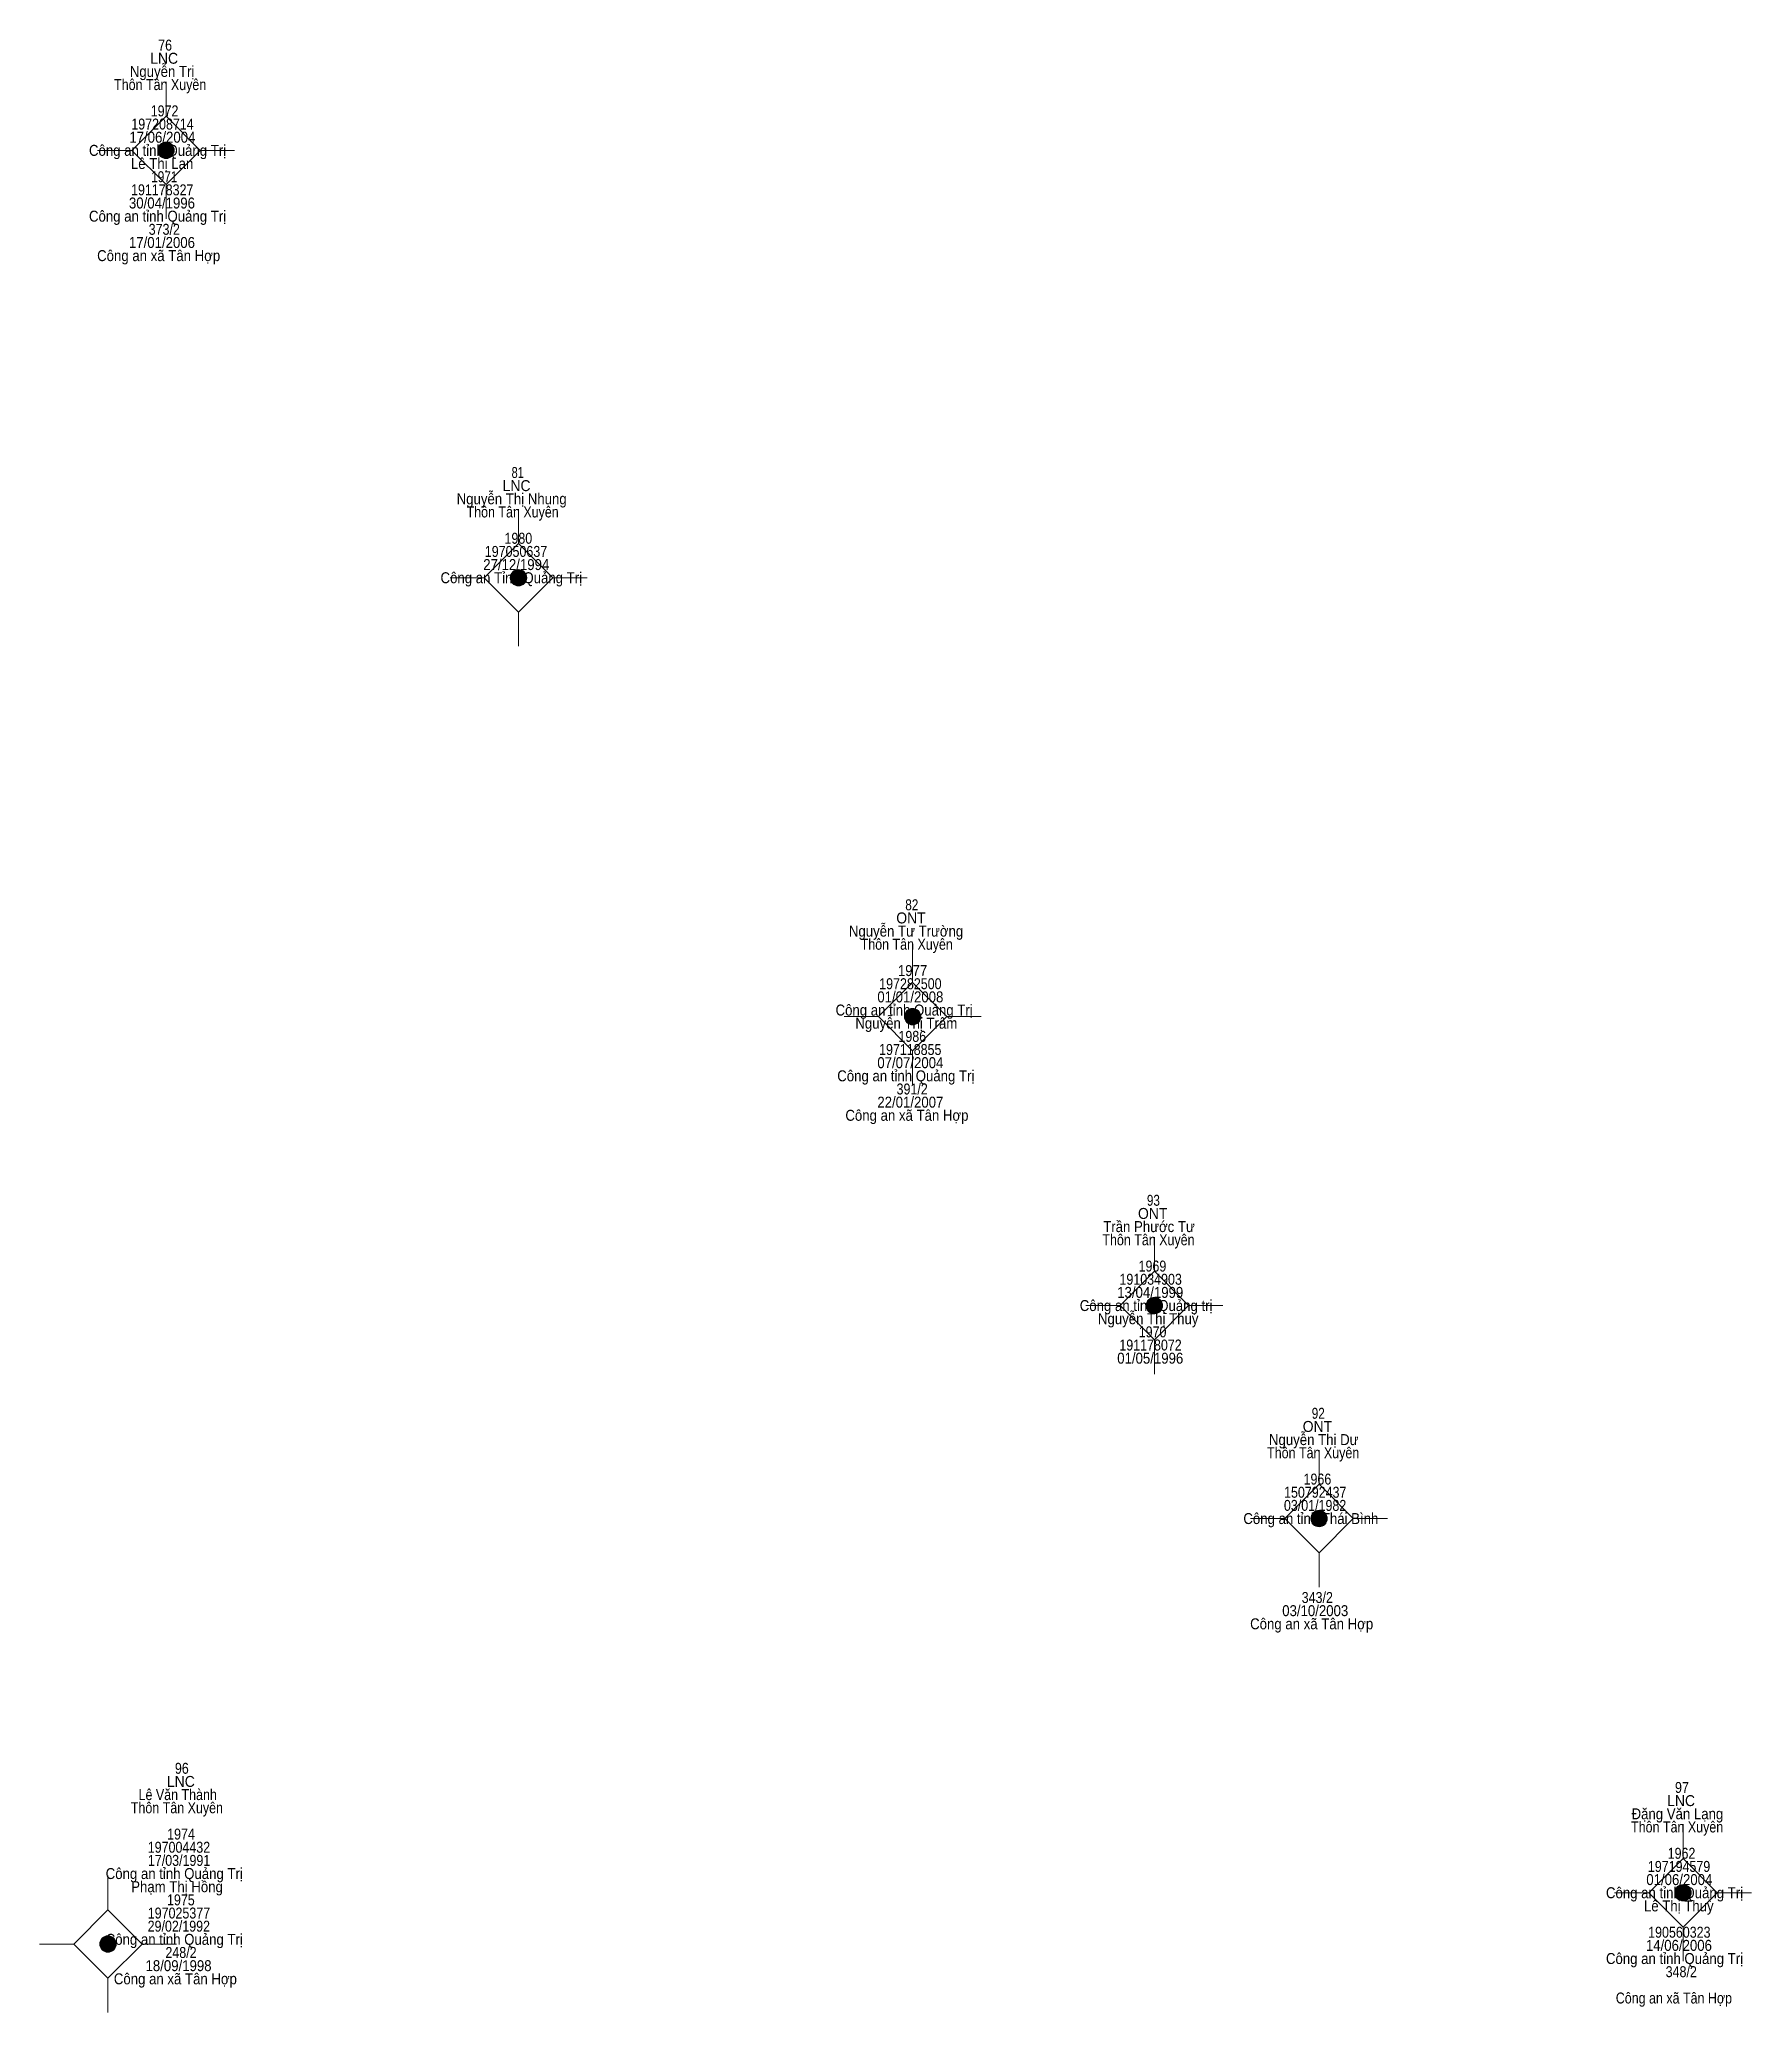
# Model space of a CAD drawing. Header units: metres. Extents: x 550999 to 552168, y 1840734 to 1841978.
# Drawn here: x 551189.1 to 551251.6, y 1841478.6 to 1841550.5 of the extents above; entities that cross this region are included whole.
import ezdxf
from ezdxf.enums import TextEntityAlignment as Align

# ---------------------------------------------------------------- set-up
doc = ezdxf.new("R2010")
doc.units = ezdxf.units.M
doc.header["$LTSCALE"] = 0.16
doc.layers.add('11', color=7, linetype='Continuous', lineweight=13)
doc.layers.add('15', color=7, linetype='Continuous')

msp = doc.modelspace()

# ---------------------------------------------------------------- texts
at = {"layer": '15'}
for s, width, p in [('76', 0.85, (551193.715, 1841550.13)), ('Nguyễn Trị', 0.9, (551193.605, 1841549.17)), ('LNC', 0.95, (551193.68, 1841549.65)), ('Thôn Tân Xuyên', 0.85, (551193.535, 1841548.69)), ('197208714', 0.85, (551193.62, 1841547.25)), ('1972', 0.85, (551193.695, 1841547.73)), ('Công an tỉnh Quảng Trị', 0.9, (551193.44, 1841546.29)), ('17/06/2004', 0.9, (551193.615, 1841546.77)), ('Lê Thị Lan', 0.9, (551193.605, 1841545.81)), ('1971', 0.8, (551193.685, 1841545.33)), ('30/04/1996', 0.9, (551193.6, 1841544.37)), ('191178327', 0.85, (551193.61, 1841544.85)), ('Công an tỉnh Quảng Trị', 0.9, (551193.44, 1841543.89)), ('17/01/2006', 0.9, (551193.6, 1841542.93)), ('373/2', 0.85, (551193.685, 1841543.41)), ('Công an xã Tân Hợp', 0.9, (551193.48, 1841542.45)), ('81', 0.75, (551206.58, 1841534.54)), ('Nguyễn Thị Nhung', 0.9, (551206.36, 1841533.58)), ('LNC', 0.95, (551206.54, 1841534.06)), ('Thôn Tân Xuyên', 0.85, (551206.395, 1841533.1)), (' 1980', 0.85, (551206.54, 1841532.14)), (' 197050637', 0.85, (551206.455, 1841531.66)), (' Công an Tỉnh Quảng Trị', 0.9, (551206.28, 1841530.7)), (' 27/12/1994', 0.9, (551206.46, 1841531.18)), ('ONT', 0.95, (551220.93, 1841518.29)), ('82', 0.8, (551220.96, 1841518.77)), ('Nguyễn Tư Trường', 0.9, (551220.75, 1841517.81)), ('Thôn Tân Xuyên', 0.85, (551220.775, 1841517.33)), (' 1977', 0.9, (551220.92, 1841516.37)), (' 01/01/2008', 0.9, (551220.84, 1841515.41)), (' 197282500', 0.85, (551220.845, 1841515.89)), ('Công an tỉnh Quảng Trị', 0.9, (551220.68, 1841514.93)), ('Nguyễn Thị Trâm', 0.9, (551220.76, 1841514.45)), (' 1986', 0.85, (551220.915, 1841513.97)), (' 197118855', 0.85, (551220.84, 1841513.49)), (' Công an tỉnh Quảng Trị', 0.9, (551220.675, 1841512.53)), (' 07/07/2004', 0.9, (551220.84, 1841513.01)), (' 391/2', 0.85, (551220.91, 1841512.05)), (' Công an xã Tân Hợp', 0.9, (551220.715, 1841511.09)), (' 22/01/2007', 0.9, (551220.84, 1841511.57)), ('ONT', 0.95, (551229.75, 1841507.51)), ('93', 0.8, (551229.775, 1841507.99)), ('Trần Phước Tư', 0.9, (551229.615, 1841507.03)), ('Thôn Tân Xuyên', 0.85, (551229.595, 1841506.55)), ('1969', 0.85, (551229.74, 1841505.59)), ('13/04/1999', 0.9, (551229.66, 1841504.63)), ('191034903', 0.85, (551229.675, 1841505.11)), ('Công an tỉnh Quảng trị', 0.9, (551229.51, 1841504.15)), ('Nguyễn Thị Thuý', 0.9, (551229.585, 1841503.67)), ('1970', 0.85, (551229.745, 1841503.19)), ('191178072', 0.85, (551229.67, 1841502.71)), ('01/05/1996', 0.9, (551229.66, 1841502.23)), ('ONT', 0.95, (551235.76, 1841499.74)), ('92', 0.8, (551235.79, 1841500.22)), ('Nguyễn Thị Dư', 0.9, (551235.625, 1841499.26)), ('Thôn Tân Xuyên', 0.85, (551235.605, 1841498.78)), ('1966', 0.85, (551235.76, 1841497.82)), ('03/01/1982', 0.85, (551235.675, 1841496.86)), ('150792437', 0.85, (551235.68, 1841497.34)), ('Công an tỉnh Thái Bình', 0.9, (551235.52, 1841496.38)), ('343/2', 0.85, (551235.755, 1841493.5)), ('Công an xã Tân Hợp', 0.9, (551235.55, 1841492.54)), ('03/10/2003', 0.9, (551235.68, 1841493.02)), ('LNC', 0.95, (551194.29, 1841486.79)), ('96', 0.85, (551194.325, 1841487.27)), ('Lê Văn Thành', 0.85, (551194.175, 1841486.31)), ('LNC', 0.95, (551249.03, 1841486.09)), ('97', 0.85, (551249.06, 1841486.57)), ('Thôn Tân Xuyên', 0.85, (551194.145, 1841485.83)), ('Thôn Tân Xuyên', 0.85, (551248.885, 1841485.13)), ('Đặng Văn Lạng', 0.9, (551248.895, 1841485.61)), ('1974', 0.85, (551194.295, 1841484.87)), ('197004432', 0.85, (551194.22, 1841484.39)), ('17/03/1991', 0.85, (551194.225, 1841483.91)), ('1962', 0.85, (551249.045, 1841484.17)), ('Công an tỉnh Quảng Trị', 0.9, (551194.05, 1841483.43)), ('Phạm Thị Hồng', 0.9, (551194.15, 1841482.95)), ('01/06/2004', 0.9, (551248.965, 1841483.21)), ('197194579', 0.85, (551248.955, 1841483.69)), ('1975', 0.85, (551194.29, 1841482.47)), ('Công an tỉnh Quảng Trị', 0.9, (551248.79, 1841482.73)), ('Lê Thị Thuỳ', 0.9, (551248.945, 1841482.25)), ('197025377', 0.85, (551194.22, 1841481.99)), ('Công an tỉnh Quảng Trị', 0.9, (551194.05, 1841481.03)), ('29/02/1992', 0.85, (551194.215, 1841481.51)), ('14/06/2006', 0.9, (551248.95, 1841480.81)), ('190560323', 0.85, (551248.965, 1841481.29)), ('248/2', 0.85, (551194.295, 1841480.55)), ('Công an tỉnh Quảng Trị', 0.9, (551248.79, 1841480.33)), ('Công an xã Tân Hợp', 0.9, (551194.09, 1841479.59)), ('18/09/1998', 0.9, (551194.205, 1841480.07)), ('348/2', 0.85, (551249.035, 1841479.85)), ('Công an xã Tân Hợp ', 0.85, (551248.83, 1841478.89))]:
    msp.add_text(s, height=0.4, dxfattribs=dict(at, width=width)).set_placement(p, align=Align.CENTER)

# ---------------------------------------------------------------- hatches: boundary and pattern name
at = {"layer": '11'}
for points in [[(551194.0495, 1841546.49, 1), (551193.4495, 1841546.49, 1)], [(551206.9095, 1841530.9, 1), (551206.3095, 1841530.9, 1)], [(551221.2895, 1841514.89, 1), (551220.6895, 1841514.89, 1)], [(551230.1095, 1841504.35, 1), (551229.5095, 1841504.35, 1)], [(551236.1195, 1841496.58, 1), (551235.5195, 1841496.58, 1)], [(551249.3995, 1841482.93, 1), (551248.7995, 1841482.93, 1)], [(551191.9295, 1841481.06, 1), (551191.3295, 1841481.06, 1)]]:
    msp.add_hatch(color=256, dxfattribs=at).paths.add_polyline_path(points)

# ---------------------------------------------------------------- linework, layer by layer
for p, q in [((551193.75, 1841548.99), (551193.75, 1841547.74)), ((551192.5, 1841546.49), (551191.25, 1841546.49)), ((551196.25, 1841546.49), (551195, 1841546.49)), ((551193.75, 1841545.24), (551193.75, 1841543.99)), ((551206.61, 1841533.4), (551206.61, 1841532.15)), ((551205.36, 1841530.9), (551204.11, 1841530.9)), ((551209.11, 1841530.9), (551207.86, 1841530.9)), ((551206.61, 1841529.65), (551206.61, 1841528.4)), ((551220.99, 1841517.39), (551220.99, 1841516.14)), ((551219.74, 1841514.89), (551218.49, 1841514.89)), ((551223.49, 1841514.89), (551222.24, 1841514.89)), ((551220.99, 1841513.64), (551220.99, 1841512.39)), ((551229.81, 1841506.85), (551229.81, 1841505.6)), ((551228.56, 1841504.35), (551227.31, 1841504.35)), ((551232.31, 1841504.35), (551231.06, 1841504.35)), ((551229.81, 1841503.1), (551229.81, 1841501.85)), ((551235.82, 1841499.08), (551235.82, 1841497.83)), ((551234.57, 1841496.58), (551233.32, 1841496.58)), ((551238.32, 1841496.58), (551237.07, 1841496.58)), ((551235.82, 1841495.33), (551235.82, 1841494.08)), ((551249.1, 1841485.43), (551249.1, 1841484.18)), ((551191.63, 1841483.56), (551191.63, 1841482.31)), ((551247.85, 1841482.93), (551246.6, 1841482.93)), ((551251.6, 1841482.93), (551250.35, 1841482.93)), ((551249.1, 1841481.68), (551249.1, 1841480.43)), ((551190.38, 1841481.06), (551189.13, 1841481.06)), ((551194.13, 1841481.06), (551192.88, 1841481.06)), ((551191.63, 1841479.81), (551191.63, 1841478.56))]:
    msp.add_line(p, q, dxfattribs=at)
for points in [[(551193.75, 1841547.74), (551192.5, 1841546.49), (551193.75, 1841545.24), (551195, 1841546.49)], [(551206.61, 1841532.15), (551205.36, 1841530.9), (551206.61, 1841529.65), (551207.86, 1841530.9)], [(551220.99, 1841516.14), (551219.74, 1841514.89), (551220.99, 1841513.64), (551222.24, 1841514.89)], [(551229.81, 1841505.6), (551228.56, 1841504.35), (551229.81, 1841503.1), (551231.06, 1841504.35)], [(551235.82, 1841497.83), (551234.57, 1841496.58), (551235.82, 1841495.33), (551237.07, 1841496.58)], [(551249.1, 1841484.18), (551247.85, 1841482.93), (551249.1, 1841481.68), (551250.35, 1841482.93)], [(551191.63, 1841482.31), (551190.38, 1841481.06), (551191.63, 1841479.81), (551192.88, 1841481.06)]]:
    msp.add_lwpolyline(points, close=True, dxfattribs=at)
for centre in [(551193.7495, 1841546.49), (551206.6095, 1841530.9), (551220.9895, 1841514.89), (551229.8095, 1841504.35), (551235.8195, 1841496.58), (551249.0995, 1841482.93), (551191.6295, 1841481.06)]:
    msp.add_circle(centre, 0.3, dxfattribs=at)

msp.set_redraw_order([(e.dxf.handle, doc.entitydb.next_handle()) for e in msp.query("TEXT MTEXT ATTDEF DIMENSION ARC_DIMENSION")])  # texts and dimensions are drawn at this point

doc.saveas('drawing.dxf')
